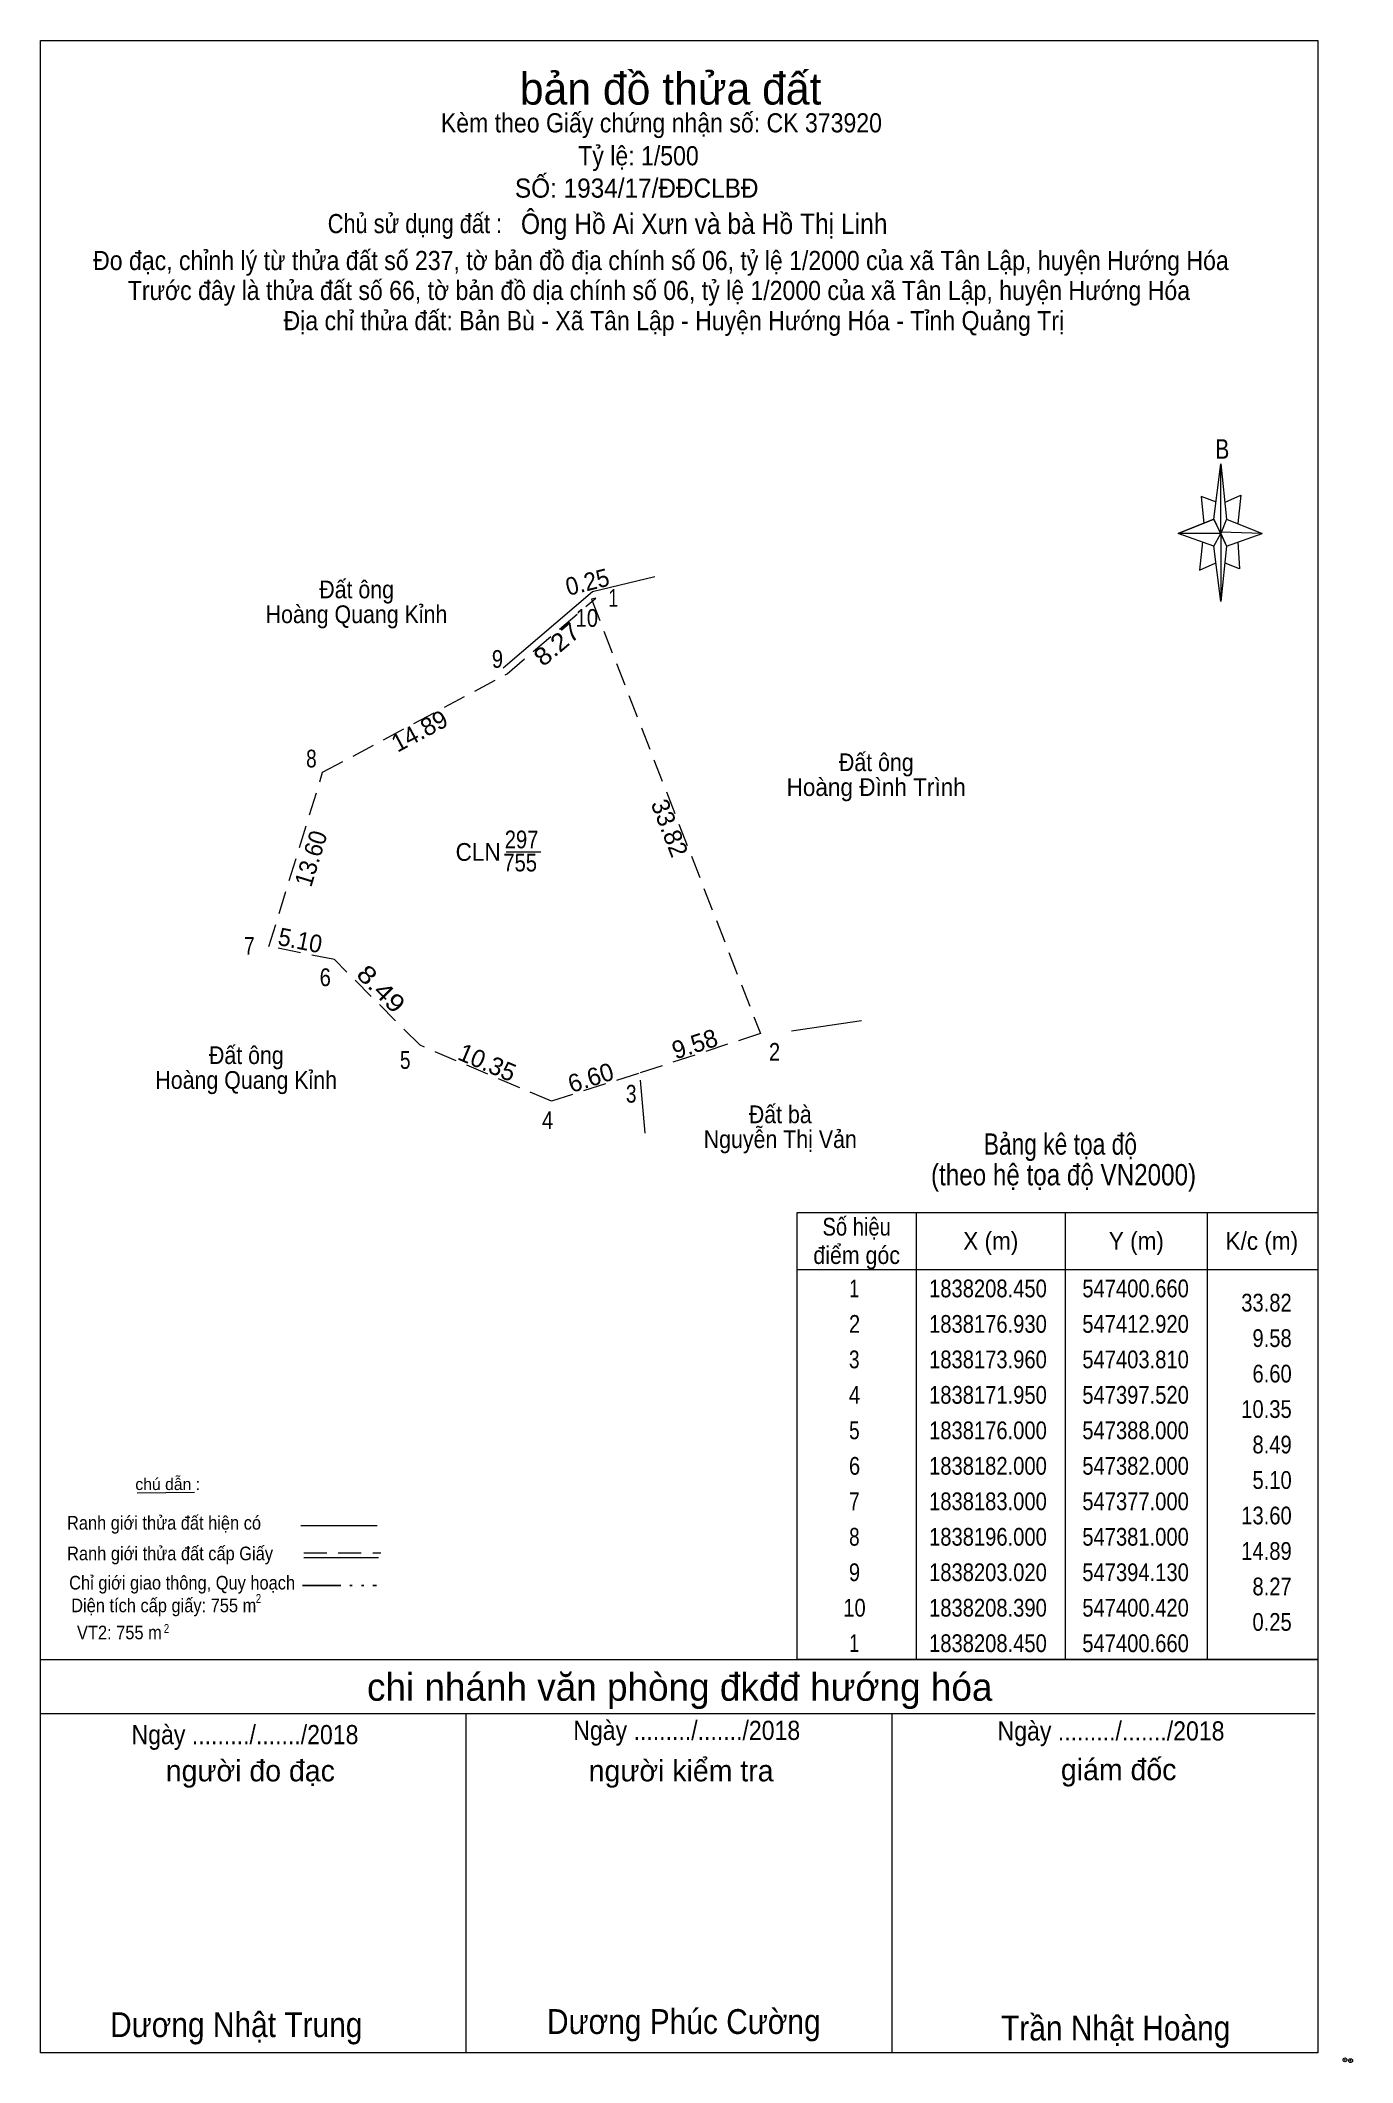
# Model space of a CAD drawing. Header units: metres. Extents: x 546926 to 547514, y 1837792 to 1838253.
# Drawn here: x 547361.5 to 547454, y 1838104.7 to 1838247.2 of the extents above; entities that cross this region are included whole.
import ezdxf
from ezdxf.enums import TextEntityAlignment as Align

# ---------------------------------------------------------------- set-up
doc = ezdxf.new("R2010")
doc.units = ezdxf.units.M
doc.header["$LTSCALE"] = 0.54
doc.header["$PDMODE"] = 32
doc.header["$PDSIZE"] = 0.27
for name, pattern in [('DASH_DOUBLE_DOT', [9.2, 5, -1.2, 0.3, -1.2, 0.3, -1.2]), ('DOTTED', [1.5, 0.3, -1.2]), ('MEDIUM_DASHED', [4.5, 3, -1.5])]:
    doc.linetypes.add(name, pattern=pattern)
for name, color, linetype, lineweight in [('1', 7, 'DOTTED', 13), ('10', 7, 'Continuous', 13), ('5', 7, 'Continuous', 13), ('54', 7, 'Continuous', 13), ('63', 7, 'Continuous', 25)]:
    doc.layers.add(name, color=color, linetype=linetype, lineweight=lineweight)
doc.layers.add('34', color=7, linetype='Continuous')
doc.layers.add('6', color=7, linetype='Continuous')

msp = doc.modelspace()

# ---------------------------------------------------------------- texts
at = {"layer": '1'}
for s, width, p in [('297', 0.85, (547395.435, 1838190.3)), ('CLN', 0.95, (547392.375, 1838189.42)), ('755', 0.85, (547395.335, 1838188.67))]:
    msp.add_text(s, height=1.25, dxfattribs=dict(at, width=width)).set_placement(p, align=Align.CENTER)
at = {"layer": '34', "width": 0.9}
msp.add_text('Ông Hồ Ai Xưn và bà Hồ Thị Linh', height=1.44, dxfattribs=at).set_placement((547395.39, 1838233.59))
at = {"layer": '5'}
for s, height, p in [('bản đồ thửa đất', 2.25, (547405.935, 1838242.71)), ('chi nhánh văn phòng đkđđ hướng hóa', 1.944, (547406.575, 1838130.23)), ('người đo đạc', 1.5, (547376.325, 1838124.55)), ('người kiểm tra', 1.5, (547406.675, 1838124.55)), (' giám đốc', 1.5, (547437.22, 1838124.63))]:
    msp.add_text(s, height=height, dxfattribs=at).set_placement(p, align=Align.CENTER)
for s, height, width, p in [('Kèm theo Giấy chứng nhận số: CK 373920', 1.35, 0.9, (547405.285, 1838240.75)), ('Tỷ lệ: 1/500', 1.35, 0.9, (547403.67, 1838238.43)), ('SỐ: 1934/17/ĐĐCLBĐ', 1.35, 0.95, (547403.545, 1838236.15)), ('Chủ sử dụng đất :', 1.35, 0.85, (547387.92, 1838233.65)), ('Đo đạc, chỉnh lý từ thửa đất số 237, tờ bản đồ địa chính số 06, tỷ lệ 1/2000 của xã Tân Lập, huyện Hướng Hóa', 1.35, 0.9, (547405.25, 1838231.05)), ('Trước đây là thửa đất số 66, tờ bản đồ dịa chính số 06, tỷ lệ 1/2000 của xã Tân Lập, huyện Hướng Hóa', 1.35, 0.9, (547405.11, 1838228.94)), ('Địa chỉ thửa đất: Bản Bù - Xã Tân Lập - Huyện Hướng Hóa - Tỉnh Quảng Trị', 1.35, 0.9, (547406.16, 1838226.81)), ('B', 1.378, 0.8, (547444.8, 1838217.75)), ('Ranh giới thửa đất hiện có ', 0.96, 0.9, (547370.405, 1838142.29)), ('Ranh giới thửa đất cấp Giấy', 0.96, 0.9, (547370.67, 1838140.13)), ('Chỉ giới giao thông, Quy hoạch', 0.96, 0.9, (547371.52, 1838138.07)), ('Diện tích cấp giấy: 755 m', 0.96, 0.9, (547370.225, 1838136.47)), (' VT2: 755 m', 0.96, 0.9, (547366.94, 1838134.56)), ('Ngày ........./......./2018', 1.35, 0.9, (547375.95, 1838127.17)), ('Ngày ........./......./2018', 1.35, 0.9, (547407.07, 1838127.47)), ('Ngày ........./......./2018', 1.35, 0.9, (547436.96, 1838127.43)), ('Dương Phúc Cường', 1.75, 0.9, (547406.865, 1838106.75)), ('Dương Nhật Trung', 1.75, 0.9, (547375.335, 1838106.53)), ('Trần Nhật Hoàng', 1.75, 0.9, (547437.29, 1838106.29))]:
    msp.add_text(s, height=height, dxfattribs=dict(at, width=width)).set_placement(p, align=Align.CENTER)
at = {"layer": '6'}
for s, width, p in [('Bảng kê tọa độ ', 0.8, (547433.615, 1838168.71)), ('(theo hệ tọa độ VN2000)', 0.85, (547433.615, 1838166.55))]:
    msp.add_text(s, height=1.5, dxfattribs=dict(at, width=width)).set_placement(p, align=Align.CENTER)
at = {"layer": '63'}
for s, rotation, width, p in [('0.25', 14.036, 0.95, (547400.2184, 1838208.4621)), ('8.27', 40.489, 1.1, (547398.3242, 1838204.2115)), ('13.60', 72.897, 0.95, (547381.1911, 1838189.4012)), ('5.10', 348.69, 0.95, (547379.7224, 1838183.1995)), ('8.49', 315, 1.2, (547385.0981, 1838179.9519))]:
    msp.add_text(s, height=1.25, rotation=rotation, dxfattribs=dict(at, width=width)).set_placement(p, align=Align.CENTER)
for s, height, width, p in [('Đất ông', 1.25, 0.9, (547383.815, 1838207.92)), ('Hoàng Quang Kỉnh', 1.25, 0.9, (547383.805, 1838206.17)), ('Đất ông', 1.25, 0.9, (547420.425, 1838195.74)), ('Hoàng Đình Trình', 1.25, 0.95, (547420.415, 1838193.99)), ('Đất ông', 1.25, 0.9, (547376.045, 1838175.1)), ('Hoàng Quang Kỉnh', 1.25, 0.9, (547376.035, 1838173.35)), ('Đất bà', 1.25, 0.9, (547413.66, 1838170.93)), ('Nguyễn Thị Vản', 1.25, 0.9, (547413.66, 1838169.18)), ('Số hiệu', 1.25, 0.85, (547419.04, 1838163.01)), ('X (m)', 1.25, 0.95, (547428.49, 1838162.01)), ('Y (m)', 1.25, 0.95, (547438.745, 1838162.01)), ('K/c (m)', 1.25, 0.95, (547447.585, 1838162.01)), ('điểm góc', 1.25, 0.9, (547419.04, 1838161.01)), (' 1', 1.25, 0.75, (547418.69, 1838158.66)), ('1838208.450', 1.25, 0.85, (547428.29, 1838158.66)), ('547400.660', 1.25, 0.85, (547438.69, 1838158.66)), (' 2', 1.25, 0.85, (547418.695, 1838156.16)), ('1838176.930', 1.25, 0.85, (547428.29, 1838156.16)), ('547412.920', 1.25, 0.85, (547438.69, 1838156.16)), (' 3', 1.25, 0.8, (547418.685, 1838153.66)), ('1838173.960', 1.25, 0.85, (547428.29, 1838153.66)), ('547403.810', 1.25, 0.85, (547438.69, 1838153.66)), (' 4', 1.25, 0.85, (547418.69, 1838151.16)), ('1838171.950', 1.25, 0.85, (547428.29, 1838151.16)), ('547397.520', 1.25, 0.85, (547438.69, 1838151.16)), (' 5', 1.25, 0.8, (547418.695, 1838148.66)), ('1838176.000', 1.25, 0.85, (547428.29, 1838148.66)), ('547388.000', 1.25, 0.85, (547438.69, 1838148.66)), (' 6', 1.25, 0.85, (547418.695, 1838146.16)), ('1838182.000', 1.25, 0.85, (547428.29, 1838146.16)), ('547382.000', 1.25, 0.85, (547438.69, 1838146.16)), (' 7', 1.25, 0.8, (547418.695, 1838143.66)), ('1838183.000', 1.25, 0.85, (547428.29, 1838143.66)), ('547377.000', 1.25, 0.85, (547438.69, 1838143.66)), (' 8', 1.25, 0.8, (547418.695, 1838141.16)), ('1838196.000', 1.25, 0.85, (547428.29, 1838141.16)), ('547381.000', 1.25, 0.85, (547438.69, 1838141.16)), (' 9', 1.25, 0.85, (547418.69, 1838138.66)), ('1838203.020', 1.25, 0.85, (547428.29, 1838138.66)), ('547394.130', 1.25, 0.85, (547438.69, 1838138.66)), ('2', 0.625, 0.8, (547376.9, 1838137.13)), (' 10', 1.25, 0.85, (547418.69, 1838136.16)), ('1838208.390', 1.25, 0.85, (547428.29, 1838136.16)), ('547400.420', 1.25, 0.85, (547438.69, 1838136.16)), ('2', 0.625, 0.8, (547370.42, 1838135.01)), (' 1', 1.25, 0.75, (547418.69, 1838133.66)), ('1838208.450', 1.25, 0.85, (547428.29, 1838133.66)), ('547400.660', 1.25, 0.85, (547438.69, 1838133.66))]:
    msp.add_text(s, height=height, dxfattribs=dict(at, width=width)).set_placement(p, align=Align.CENTER)
for s, width, p in [(' 1', 0.75, (547402.25, 1838207.32)), (' 10', 0.85, (547400.82, 1838205.91)), (' 9', 0.85, (547394.13, 1838203.02)), (' 8', 0.8, (547381, 1838196)), (' 7', 0.8, (547376.63, 1838182.8)), (' 6', 0.85, (547382, 1838180.59)), (' 5', 0.8, (547387.61, 1838174.76)), (' 2', 0.85, (547413.65, 1838175.33)), (' 3', 0.8, (547403.53, 1838172.38)), (' 4', 0.85, (547397.66, 1838170.51)), ('33.82', 0.85, (547449.69, 1838157.66)), ('9.58', 0.85, (547449.69, 1838155.16)), ('6.60', 0.85, (547449.69, 1838152.66)), ('10.35', 0.85, (547449.69, 1838150.16)), ('8.49', 0.85, (547449.69, 1838147.66)), ('5.10', 0.85, (547449.69, 1838145.16)), ('13.60', 0.85, (547449.69, 1838142.66)), ('14.89', 0.85, (547449.69, 1838140.16)), ('8.27', 0.85, (547449.69, 1838137.66)), ('0.25', 0.85, (547449.69, 1838135.16))]:
    msp.add_text(s, height=1.25, dxfattribs=dict(at, width=width)).set_placement(p, align=Align.RIGHT)
for s, height, rotation, p in [('14.89', 1.25, 28.131, (547388.5353, 1838198.018)), ('33.82', 1.25, 291.254, (547405.2743, 1838191.5066)), ('9.58', 1.25, 18.057, (547407.8263, 1838175.9211)), ('10.35', 1.25, 336.954, (547392.7703, 1838174.6358)), ('6.60', 1.25, 17.722, (547400.4998, 1838173.5488)), ('chú dẫn :', 0.8293, 359.974, (547370.5048, 1838145.0788))]:
    msp.add_text(s, height=height, rotation=rotation, dxfattribs=at).set_placement(p, align=Align.CENTER)

# ---------------------------------------------------------------- linework, layer by layer
at = {"layer": '1', "linetype": 'MEDIUM_DASHED'}
msp.add_lwpolyline([(547400.35, 1838207.86), (547412.26, 1838177.24), (547403.66, 1838174.44), (547397.54, 1838172.48), (547388.28, 1838176.42), (547382.25, 1838182.46), (547377.64, 1838183.38), (547381.42, 1838195.66), (547394.41, 1838202.6), (547400.66, 1838207.93)], close=True, dxfattribs=at)
at = {"layer": '10'}
for p, q in [((547394.13, 1838203.02), (547400.42, 1838208.39)), ((547404.14, 1838170.22), (547403.81, 1838173.96))]:
    msp.add_line(p, q, dxfattribs=at)
msp.add_lwpolyline([(547394.13, 1838203.02), (547400.42, 1838208.39), (547404.82, 1838209.45)], dxfattribs=at)
at = {"layer": '5'}
for p, q in [((547444.2, 1838213.49), (547444.7, 1838217.39)), ((547445.1, 1838213.49), (547447.6, 1838212.49)), ((547444.2, 1838211.59), (547441.7, 1838212.49)), ((547445.1, 1838211.59), (547444.7, 1838207.69)), ((547445.9, 1838211.89), (547446, 1838209.99)), ((547446, 1838209.99), (547445, 1838210.39)), ((547379.89, 1838142.57), (547385.27, 1838142.57)), ((547380.09, 1838140.33), (547385.35, 1838140.33)), ((547361.54, 1838133.13), (547451.54, 1838133.13)), ((547361.54, 1838129.33), (547451.34, 1838129.33)), ((547361.54, 1838129.33), (547451.34, 1838129.33)), ((547361.54, 1838129.33), (547451.34, 1838129.33)), ((547391.54, 1838105.43), (547391.54, 1838129.33)), ((547421.54, 1838105.43), (547421.54, 1838129.33)), ((547451.54, 1838105.43), (547361.54, 1838105.43))]:
    msp.add_line(p, q, dxfattribs=at)
at = {"layer": '5', "linetype": 'MEDIUM_DASHED'}
msp.add_line((547380.09, 1838140.65), (547385.53, 1838140.65), dxfattribs=at)
at = {"layer": '5', "linetype": 'DASH_DOUBLE_DOT', "lineweight": 25}
msp.add_line((547379.99, 1838138.35), (547385.22, 1838138.35), dxfattribs=at)
at = {"layer": '5'}
for points in [[(547361.54, 1838247.23), (547451.54, 1838247.23), (547451.54, 1838105.43), (547361.54, 1838105.43)], [(547444.7, 1838217.39), (547445.1, 1838213.49), (547444.7, 1838212.49)], [(547444.7, 1838212.49), (547441.7, 1838212.49), (547444.2, 1838213.49), (547445.1, 1838211.59), (547447.6, 1838212.49), (547444.7, 1838212.59)], [(547444.7, 1838212.49), (547444.7, 1838207.69), (547444.2, 1838211.59)]]:
    msp.add_lwpolyline(points, close=True, dxfattribs=at)
for points in [[(547444.4, 1838214.69), (547443.3, 1838215.09), (547443.5, 1838213.19)], [(547445, 1838214.69), (547446.1, 1838215.19), (547445.9, 1838213.19)], [(547444.7, 1838212.49), (547444.2, 1838213.49), (547441.7, 1838212.49)], [(547443.4, 1838211.89), (547443.2, 1838209.89), (547444.3, 1838210.39)], [(547444.7, 1838212.49), (547445.1, 1838211.59), (547447.6, 1838212.49)]]:
    msp.add_lwpolyline(points, dxfattribs=at)
for p in [(547453.44, 1838104.93), (547453.84, 1838104.87)]:
    msp.add_point(p, dxfattribs=at)
at = {"layer": '54'}
msp.add_line((547414.46, 1838177.43), (547419.38, 1838178.16), dxfattribs=at)
at = {"layer": '63', "lineweight": 13}
for p, q in [((547394.34, 1838190.05), (547396.78, 1838190.05)), ((547423.24, 1838164.63), (547423.24, 1838133.13)), ((547433.74, 1838164.63), (547433.74, 1838133.13)), ((547443.74, 1838164.63), (547443.74, 1838133.13)), ((547414.84, 1838160.63), (547451.54, 1838160.63)), ((547368.35, 1838144.88), (547372.39, 1838144.94))]:
    msp.add_line(p, q, dxfattribs=at)
msp.add_lwpolyline([(547414.84, 1838164.63), (547451.54, 1838164.63), (547451.54, 1838133.13), (547414.84, 1838133.13)], close=True, dxfattribs=at)

msp.set_redraw_order([(e.dxf.handle, doc.entitydb.next_handle()) for e in msp.query("TEXT MTEXT ATTDEF DIMENSION ARC_DIMENSION")])  # texts and dimensions are drawn at this point

doc.saveas('drawing.dxf')
